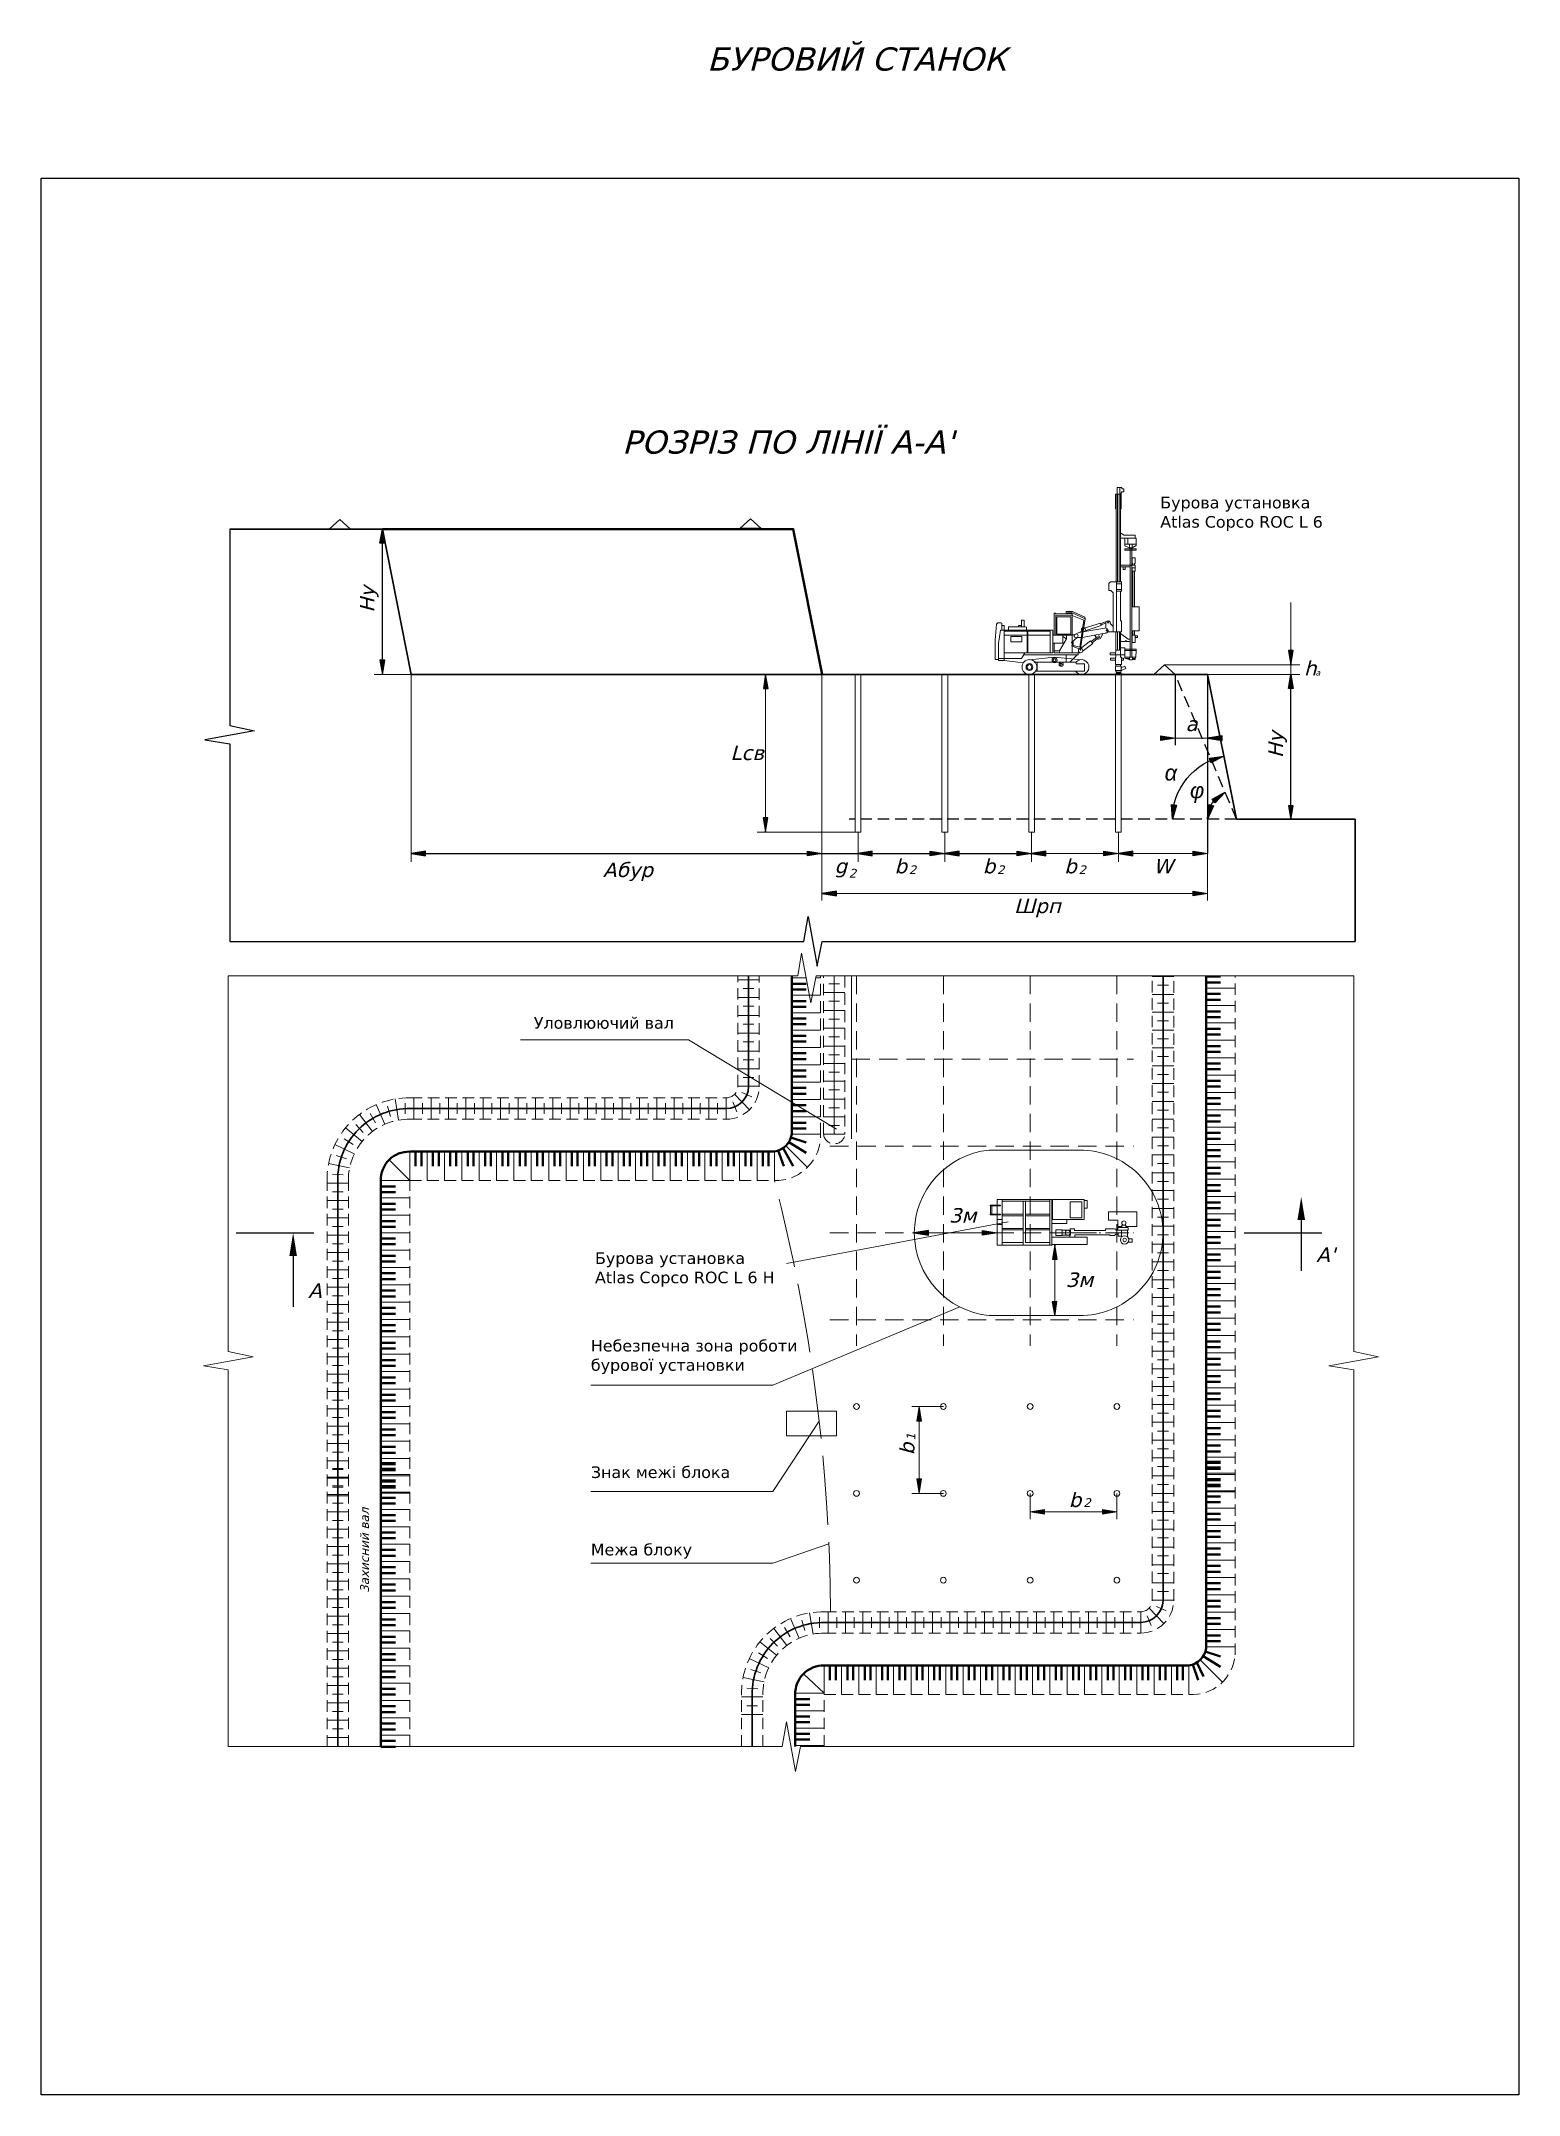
# Model space of a CAD drawing. Header units: millimetres. Extents: x -1138 to 1768, y 100 to 1081.
# Drawn here: x 355.2 to 610.5, y 427.8 to 782.5 of the extents above; entities that cross this region are included whole.
import ezdxf
from ezdxf import colors
from ezdxf.entities.mleader import LeaderData, LeaderLine
from ezdxf.math import Vec2, Vec3

# ---------------------------------------------------------------- set-up
doc = ezdxf.new("R2010")
doc.units = ezdxf.units.MM
for name, pattern in [('ACAD_ISO02W100', [15, 12, -3]), ('CENTER', [7.5, 5, -1.25, 0, -1.25]), ('HIDDEN2', [4.7625, 3.175, -1.5875]), ('JIS_02_2.0', [3, 2, -1])]:
    doc.linetypes.add(name, pattern=pattern)
for name, color, linetype in [('НАДЗЕМКА', 7, 'Continuous'), ('ТРАНСПОРТ', 7, 'Continuous'), ('Уступ', 7, 'Continuous')]:
    doc.layers.add(name, color=color, linetype=linetype)
doc.styles.add('Arial_204I', font='ariali.ttf')
doc.styles.get("Standard").update_dxf_attribs({"font": 'calibri.ttf'})
doc.styles.add('стиль1', font='verdanai.ttf', dxfattribs={"height": 2.5})

msp = doc.modelspace()

# ---------------------------------------------------------------- texts
at = {"layer": 'ТРАНСПОРТ', "attachment_point": 1, "style": 'стиль1'}
for s, width, heights, insert, char_height in [('БУРОВИЙ СТАНОК', 102.648, [7.444], (470.233, 781.44), 4), ("РОЗРІЗ ПО ЛІНІЇ А-А'", 65.14754, [0], (455.546, 715.274), 4), ("А'", 3.84048, [0], (575.516, 574.162), 2.5), ('А', 3.84048, [0], (401.304, 567.951), 2.5)]:
    msp.add_mtext_dynamic_manual_height_columns(s, width=width, gutter_width=12.5, heights=heights, dxfattribs=dict(at, insert=insert, char_height=char_height))
at = {"layer": 'ТРАНСПОРТ', "linetype": 'JIS_02_2.0', "char_height": 2.5, "attachment_point": 1, "style": 'Arial_204I'}
for s, insert in [('{\\H1.0833x;α}', (549.331, 657.51)), ('{\\H1.0833x;φ}', (553.698, 654.464))]:
    msp.add_mtext_dynamic_manual_height_columns(s, width=2.78971, gutter_width=12.5, heights=[0], dxfattribs=dict(at, insert=insert))
at = {"layer": 'ТРАНСПОРТ', "insert": (410.305, 514.504), "char_height": 1.5, "attachment_point": 1, "rotation": 90, "style": 'стиль1'}
msp.add_mtext_dynamic_manual_height_columns('3ахисний вал', width=26.68433, gutter_width=12.5, heights=[0], dxfattribs=at)
at = {"layer": 'Уступ', "attachment_point": 1, "style": 'стиль1'}
for s, width, insert, char_height in [('{\\fVerdana|b0|i0|c204|p34;Бурова установка\\PАtlas Copco ROC L 6}', 28.58772, (548.565, 703.823), 2), ('h', 3.90378, (573.401, 675.483), 2.5), ('а', 9.8282, (575.376, 673.951), 1), ('а', 3.90378, (552.931, 665.847), 2.5), ('Lсв', 3.90378, (474.268, 660.848), 2.5), ('Aбур', 3.90378, (452.242, 640.642), 2.5), ('Шрп', 3.90378, (523.289, 634.401), 2.5), ('{\\fVerdana|b0|i0|c204|p34;Уловлюючий вал}', 39.14031, (440.308, 613.946), 2), ('3м', 6.61427, (512.038, 580.959), 2.5), ('{\\fVerdana|b0|i0|c204|p34;Бурова установка\\PАtlas Copco ROC L 6 Н}', 42.91979, (450.882, 573.315), 2), ('3м', 6.61427, (532.218, 569.842), 2.5), ('{\\fVerdana|b0|i0|c204|p34;Небезпечна зона роботи бурової установки}', 39.14031, (450.166, 558.194), 2), ('{\\fVerdana|b0|i0|c204|p34;Знак межі блока}', 39.14031, (450.166, 536.341), 2), ('b', 6.61427, (532.739, 531.826), 2.5), ('{\\fVerdana|b0|i0|c204|p34;Межа блоку}', 39.14031, (450.166, 522.969), 2)]:
    msp.add_mtext_dynamic_manual_height_columns(s, width=width, gutter_width=12.5, heights=[0], dxfattribs=dict(at, insert=insert, char_height=char_height))
at = {"layer": 'Уступ', "char_height": 2.5, "attachment_point": 1, "rotation": 90, "style": 'стиль1'}
for s, width, insert in [('Hу', 3.90378, (410.262, 683.803)), ('Hу', 3.90378, (567.251, 658.691)), ('b', 6.61427, (503.586, 538.267))]:
    msp.add_mtext_dynamic_manual_height_columns(s, width=width, gutter_width=12.5, heights=[0], dxfattribs=dict(at, insert=insert))
at = {"layer": 'Уступ', "color": 3, "attachment_point": 1, "style": 'стиль1'}
for s, insert, char_height in [('{\\C256;g}', (492.268, 641.284), 2.5), ('{\\C256;2}', (494.735, 639.554), 1.5), ('{\\C256;b}', (502.635, 641.284), 2.5), ('{\\C256;2}', (505.102, 640.15), 1.5), ('{\\C256;b}', (517.879, 641.284), 2.5), ('{\\C256;2}', (520.346, 640.15), 1.5), ('{\\C256;b}', (531.963, 641.284), 2.5), ('{\\C256;2}', (534.43, 640.15), 1.5), ('{\\C256;W}', (547.373, 641.284), 2.5), ('{\\C256;2}', (535.262, 530.844), 1.5)]:
    msp.add_mtext_dynamic_manual_height_columns(s, width=2.46683, gutter_width=12.5, heights=[0], dxfattribs=dict(at, insert=insert, char_height=char_height))
at = {"layer": 'Уступ', "color": 3, "insert": (504.721, 540.758), "char_height": 1.5, "attachment_point": 1, "rotation": 90, "style": 'стиль1'}
msp.add_mtext_dynamic_manual_height_columns('{\\C256;1}', width=2.46683, gutter_width=12.5, heights=[0], dxfattribs=at)

# ---------------------------------------------------------------- blocks, each defined once
blk = doc.blocks.new('A$C5939356C')
at = {"layer": 'ТРАНСПОРТ', "color": 7, "lineweight": 20}
for points in [[(-21.93, 4.79), (-20.13, 4.79), (-20.13, 4.65), (-21.93, 4.65)], [(-21.64, 3.24), (-21.86, 3.24), (-21.86, 4.65), (-21.64, 4.65)], [(-21.64, 4.65), (-21.64, 4.65), (-21.64, 3.24), (-21.64, 3.24)], [(-20.72, 5.76), (-11.24, 5.76), (-11.24, -2.13), (-20.72, -2.13)], [(-11.16, 5.76), (-5.68, 5.76), (-5.68, 2.29), (-11.16, 2.29)], [(-8.07, 5.37), (-6.04, 5.37), (-6.04, 2.62), (-8.07, 2.62)], [(-1.48, 3.62), (3.46, 3.62), (3.46, 1.12), (1.52, 1.12), (1.52, 0.91), (1.52, 1.33), (0.87, 1.33), (0.87, 0.91), (0.87, 1.12), (0.18, 1.12), (0.18, 2.19), (-1.44, 2.19)], [(-21.93, 3.24), (-20.13, 3.24), (-20.13, 3.1), (-21.93, 3.1)], [(-19.83, 1.45), (-20.72, 1.45), (-20.72, 2.3), (-19.83, 2.3)], [(-8.63, 2.29), (-11.24, 2.29), (-11.24, 1.63), (-8.63, 1.63)], [(-10.55, 0.51), (-9.48, 0.51), (-9.48, -0.45), (-10.55, -0.45)], [(-9.48, 0.44), (-8.01, 0.44), (-8.01, -0.39), (-9.48, -0.39)], [(-11.24, -2), (-5.14, -2), (-5.14, -0.72), (-11.24, -0.72)]]:
    blk.add_lwpolyline(points, close=True, dxfattribs=at)
for points in [[(-19.83, -2.13), (-19.83, 5.76), (-19.83, 5.76), (-11.61, 5.76), (-11.61, 5.76), (-11.61, -2.13), (-11.61, -1.69), (-15.81, -1.69), (-15.81, -1.71), (-15.81, 5.5)], [(-15.81, 5.5), (-19.83, 5.5), (-11.61, 5.5)], [(-15.81, 5.5), (-16.21, 5.5), (-16.21, -2.13)], [(-11.16, 5.56), (-11.24, 5.56), (-11.24, 4.28), (-11.16, 4.28)], [(-5.68, 4.28), (-5.14, 4.28), (-5.14, 5.56), (-5.68, 5.56)], [(-16.21, 0.54), (-19.83, 0.54), (-19.83, 0.76), (-16.21, 0.76)], [(-16.21, 2.94), (-19.8, 2.94), (-19.8, 3.25), (-16.21, 3.25)], [(-15.81, 3.25), (-11.61, 3.25)], [(-15.81, 0.76), (-11.61, 0.76), (-11.61, 2.94), (-15.81, 2.94)], [(-15.81, -1.69), (-11.61, -1.69), (-11.61, 0.54), (-15.81, 0.54)], [(-8.1, 0.44), (-8.1, 0.71), (-7.34, 0.71), (-7.34, 0.43), (-1.99, 0.43), (-1.99, 0.7), (-0.44, 0.7), (-0.21, 0.62), (-0.21, 0.47), (0, 0.47), (0, 0.47), (1.94, 0.47), (1.94, 0.47), (0.81, 0.47), (0.81, -0.55), (0.2, -0.55), (0.2, 0), (0.2, -0.23), (-0.21, -0.23), (-0.44, -0.44), (-1.25, -0.44), (-1.25, -0.36), (-7.3, -0.36), (-7.3, -0.72), (-8.12, -0.72), (-8.12, -0.39)], [(0.13, 0.47), (0.13, 0.91), (1.93, 0.91), (1.93, 0.47), (1.93, 0.47)], [(1.8, 0.47), (1.8, -0.67)], [(-19.83, -2.13), (-19.83, -2.13), (-19.83, -2.13), (-19.83, -1.69), (-16.21, -1.69)], [(0.81, -0.55), (0.88, -0.65)], [(2.02, -1.02), (2.62, -1.03), (2.62, -1.62), (1.93, -1.62)]]:
    blk.add_lwpolyline(points, dxfattribs=at)
at = {"layer": 'ТРАНСПОРТ', "color": 7, "linetype": 'CENTER', "lineweight": 20}
for points in [[(-9.2, 0), (2.08, 0)], [(0, 1.19), (0, -0.66)]]:
    blk.add_lwpolyline(points, dxfattribs=at)
at = {"layer": 'ТРАНСПОРТ', "color": 7, "lineweight": 20}
for centre, radius in [((-8.51, 0), 0.438), ((1.2, 1.69), 0.364), ((1.33, -1.22), 0.725), ((1.33, -1.22), 0.311)]:
    blk.add_circle(centre, radius, dxfattribs=at)
blk = doc.blocks.new('A$C31D90C3D')
at = {"layer": 'ТРАНСПОРТ', "color": 7, "lineweight": 20}
for points in [[(23.34, 31.14), (23.34, 32.29), (24.16, 32.29), (24.16, 32.08), (24.53, 32.08), (24.53, 31.52), (24.18, 31.52), (24.11, 31.52), (24.11, 31.32), (23.82, 31.32), (23.82, 31.14), (23.82, 32.29)], [(23.56, 31.14), (23.05, 31.14), (23.05, 28.58), (23.21, 28.58)], [(23.92, 15.99), (23.92, 31.14), (23.21, 31.14), (23.21, 15.99)], [(23.43, 15.99), (23.43, 31.14)], [(23.56, 31.14), (24.07, 31.14), (24.07, 28.58), (23.92, 28.58)], [(23.71, 15.99), (23.71, 31.14)], [(23.92, 15.99), (23.92, 31.14)], [(23.92, 15.99), (23.92, 31.14)], [(24.69, 23.54), (23.92, 23.54), (26.45, 23.54), (26.45, 24.04), (24.52, 24.04), (23.92, 24.44)], [(25.96, 21.88), (26.63, 22.27), (26.63, 22.49), (24.69, 22.49), (24.69, 22.23), (25.49, 21.88)], [(23.86, 18.88), (26.36, 18.88), (26.36, 19.16), (26.47, 19.16), (26.47, 20.13), (25.96, 20.13), (25.96, 19.16), (26.09, 19.16), (26.09, 18.88), (26.49, 18.88), (26.49, 17.83), (25.96, 17.83), (25.96, 18.42), (26.49, 18.42)], [(23.86, 18.57), (24.73, 18.57), (24.73, 18.11), (24.4, 18.11), (24.4, 18.57), (24.73, 18.57), (25.58, 18.57)], [(22.67, 7.37), (24.12, 7.37), (24.12, 9.29), (23.91, 9.29), (23.91, 14.36), (24.12, 14.36), (24.12, 15.99), (23.92, 15.99), (22.19, 15.99), (21.89, 15.73), (21.89, 14.53), (22.29, 14.53), (22.67, 14.09)], [(23.26, 7.37), (23.26, 15.99)], [(23.26, 15.63), (24.17, 15.63)], [(24.12, 14.67), (23.26, 14.67)], [(23.91, 14.36), (23.26, 14.36)], [(14.56, 10.47), (14.56, 10.85), (15.61, 10.85), (17.79, 9.88), (17.81, 9.62)], [(17.03, 4.49), (17.81, 9.62), (15.59, 10.67), (14.75, 10.67), (14.75, 10.47)], [(22.67, 14.09), (22.67, 7.37)], [(3.83, 7.67), (3.83, 8.45), (3.4, 8.45), (3.4, 7.67), (3.4, 8.84), (3.27, 8.94), (2.73, 8.94), (2.52, 8.69), (2.26, 5.91), (2.26, 2.59), (2.84, 2.59)], [(3.83, 7.67), (12.25, 7.67), (12.25, 3.75), (3.83, 3.75)], [(4.55, 7.67), (4.55, 8.21), (7.48, 8.21), (7.67, 8.14), (7.67, 7.67), (7.67, 7.67)], [(7.31, 8.21), (7.31, 9.4), (6.81, 9.4), (6.81, 8.21), (6.29, 8.21), (6.29, 8.46), (6.81, 8.46)], [(7.19, 3.38), (16.64, 3.37), (16.64, 3.75), (16.97, 3.75), (12.45, 3.75), (12.45, 5.4), (12.25, 5.4), (13.99, 5.4), (13.99, 6.77), (12.25, 6.77), (12.45, 6.77), (12.45, 10.6), (12.72, 10.6), (12.72, 10.47), (15.57, 10.47), (15.57, 3.75)], [(14.15, 6.97), (14.15, 6.86), (15.85, 6.86), (17.29, 7.46)], [(15.57, 10.2), (17.59, 9.39), (16.9, 4.69), (15.75, 4.99), (15.75, 5.67)], [(17.68, 8.02), (20.46, 8.87), (20.59, 8.46), (17.81, 7.55)], [(20.5, 8.74), (21.47, 9.12)], [(20.56, 8.55), (21.39, 8.84)], [(22.67, 7.37), (21.54, 7.36)], [(23.93, 7.37), (23.93, 3.77), (23.93, 3.65), (23.93, 3.38), (23.05, 3.38), (23.05, 3.65), (23.15, 3.88), (23.15, 4.17), (23.15, 4.17)], [(25.58, 6.09), (25.23, 6.09), (23.93, 7.1)], [(6.83, 2.78), (7.41, 3.75)], [(13.4, 4.07), (14.58, 6.14), (13.99, 6.57)], [(14.58, 6.14), (14.58, 6.86)], [(15.43, 5.47), (16.43, 6.39)], [(16.79, 4.4), (15.46, 4.92)], [(17.03, 4.49), (18.77, 5.82), (19.15, 5.33), (17.28, 3.98)], [(17.03, 4.12), (17.03, 4.12), (17.03, 4.72)], [(18.88, 5.68), (19.8, 6.41), (19.97, 6.19), (19.05, 5.46)], [(19.8, 6.41), (19.46, 6.78)], [(23.05, 3.38), (22.17, 3.38), (22.17, 3.75), (23.1, 3.76)], [(23.93, 5.71), (24.73, 5.71), (24.88, 5.87), (24.99, 5.71), (25.58, 5.71)], [(23.93, 3.38), (24.69, 3.38), (24.69, 4.62), (23.93, 4.62)], [(26.62, 4.11), (26.61, 2.97), (25.98, 2.97), (25.98, 2.78), (26.47, 2.78), (26.47, 2.6), (25.98, 2.6)], [(6.83, 2.78), (2.84, 2.78)], [(3.83, 2.43), (7.14, 1.99)], [(4.61, 0), (26.38, 0)], [(8.2, 2.55), (12.51, 2.96), (17.2, 2.55)], [(9.14, 0.55), (17.74, 0.55), (17.74, 1.81), (16.27, 1.81), (16.27, 2.11), (9.51, 2.11), (9.51, 0.55), (9.51, 2.11), (9.03, 2.11)], [(14.57, 3.37), (14.57, 2.11)], [(16.64, 3.37), (16.47, 3.37), (15.16, 2.11)], [(23.05, 2.84), (22.21, 2.84), (22.21, 2.44), (23.05, 2.44)], [(23.97, 0.21), (24.31, 0), (22.83, 0), (23.23, 0.21)], [(23.15, 3.38), (23.15, 2.97), (23.05, 2.97), (23.05, 1.71), (24.13, 1.71), (24.13, 2.96), (23.93, 2.96), (23.93, 3.38)], [(23.23, 0.39), (23.05, 0.66)], [(23.97, 0.39), (24.03, 0.66)], [(24.03, 0.66), (24.86, 1.05), (24.67, 1.44), (24.03, 1.13)], [(24.13, 2.44), (24.44, 2.44), (24.44, 2.84), (24.13, 2.84)], [(25.47, 2.6), (25.47, 2.6), (24.77, 2.78), (25.47, 2.78), (24.68, 2.81), (24.69, 3.38), (24.68, 2.97), (25.47, 2.97)], [(26.47, 2.78), (26.61, 2.97)]]:
    blk.add_lwpolyline(points, dxfattribs=at)
for points in [[(25.19, 22.5), (24.69, 22.5), (24.69, 23.54), (25.19, 23.54)], [(24.71, 21.69), (26.66, 21.69), (26.66, 21.49), (24.71, 21.49)], [(25.19, 22.5), (26.63, 22.49), (26.63, 23.53), (25.19, 23.54)], [(25.96, 21.88), (25.49, 21.88), (25.49, 22.49), (25.96, 22.49)], [(25.87, 2.97), (25.58, 2.97), (25.58, 21.88), (25.87, 21.88)], [(26.07, 17.83), (26.37, 17.83), (26.37, 11.66), (26.07, 11.66)], [(25.87, 11.66), (27.14, 11.66), (27.14, 7.55), (25.87, 7.55)], [(2.84, 5.34), (2.84, 2.43), (3.83, 2.43), (3.83, 7.67), (3.22, 7.67)], [(3.83, 7.48), (7.78, 7.48), (7.78, 6.78), (3.83, 6.78)], [(7.94, 7.48), (11.78, 7.48), (11.78, 6.78), (7.94, 6.78)], [(15.57, 10.2), (12.76, 10.22), (12.76, 6.8), (15.57, 6.77)], [(15.36, 6.97), (12.95, 6.97), (12.95, 9.97), (15.34, 9.97), (15.36, 6.97)], [(23.43, 4.17), (23.15, 4.17), (23.15, 7.37), (23.43, 7.37)], [(23.43, 7.37), (23.74, 7.37), (23.74, 4.17), (23.43, 4.17)], [(26.07, 7.55), (26.36, 7.55), (26.36, 6.78), (26.07, 6.78)], [(7.78, 6.78), (3.83, 6.78), (3.83, 3.75), (7.78, 3.75)], [(4.96, 6.56), (6.88, 6.56), (6.88, 5.64), (4.96, 5.64)], [(7.94, 6.78), (11.78, 6.78), (11.78, 3.75), (7.94, 3.75)], [(12.45, 3.75), (13.4, 3.75), (13.4, 4.07), (12.45, 4.07)], [(24.69, 4.35), (26.62, 4.35), (26.62, 4.11), (24.69, 4.11)], [(25.96, 6.78), (26.46, 6.78), (26.46, 5.52), (25.96, 5.52)], [(26.46, 6.69), (26.86, 6.69), (26.86, 6.4), (26.46, 6.4)], [(23.05, 1.41), (24.03, 1.41), (24.03, 0.66), (23.05, 0.66)], [(23.1, 1.71), (23.93, 1.71), (23.93, 1.41), (23.1, 1.41)], [(23.23, 0.39), (23.97, 0.39), (23.97, 0.21), (23.23, 0.21)], [(25.47, 2.97), (25.98, 2.97), (25.98, 2.5), (25.47, 2.5)]]:
    blk.add_lwpolyline(points, close=True, dxfattribs=at)
for points in [[(16.76, 7.24), (21.2, 8, -1.250271), (21.3, 7.11), (17.3, 6.39), (16.43, 6.39)], [(21.4, 8.02), (21.4, 8.8, -1.255838), (22.17, 8.8), (22.67, 8.31), (22.67, 7.37)], [(19.46, 6.78), (19.97, 6.19, 0.484926), (20.55, 6.36), (20.86, 7.03)]]:
    blk.add_lwpolyline(points, format="xyb", dxfattribs=at)
for centre, radius in [((17.52, 7.72), 0.341), ((21.62, 7.67), 0.138), ((21.79, 9.04), 0.15), ((16.26, 6.67), 0.333), ((17.03, 4.12), 0.371), ((20.2, 6.49), 0.161), ((8.2, 1.28), 1.28), ((8.2, 1.28), 0.587), ((8.2, 1.28), 0.412), ((12.54, 2.46), 0.436), ((12.54, 2.46), 0.236), ((13.69, 1.75), 0.359), ((13.69, 1.75), 0.168)]:
    blk.add_circle(centre, radius, dxfattribs=at)
blk.add_arc((17.2, 1.28), 1.28, 214.5944, 139.0148, dxfattribs=at)

# ---------------------------------------------------------------- hatches: boundary and pattern name
at = {"lineweight": 20}
h = msp.add_hatch(color=256, dxfattribs=at)
h.dxf.hatch_style = 1
h.paths.add_polyline_path([(506.475, 544.184), (507.308, 544.184), (506.891, 546.684)])
h = msp.add_hatch(color=256, dxfattribs=at)
h.dxf.hatch_style = 1
h.paths.add_polyline_path([(506.891, 531.684), (507.308, 534.184), (506.475, 534.184)])
h = msp.add_hatch(color=256, dxfattribs=at)
h.dxf.hatch_style = 1
h.paths.add_polyline_path([(526.076, 528.506), (528.576, 528.089), (528.576, 528.922)])
h = msp.add_hatch(color=256, dxfattribs=at)
h.dxf.hatch_style = 1
h.paths.add_polyline_path([(538.576, 528.089), (538.576, 528.922), (541.076, 528.506)])
at = {"layer": 'Уступ'}
h = msp.add_hatch(color=256, dxfattribs=at)
h.dxf.hatch_style = 1
h.paths.add_polyline_path([(414.149, 698.243), (414.284, 697.095), (414.14, 697.333), (414.14, 695.819), (414.553, 695.819)])
h.paths.add_polyline_path([(414.135, 697.332), (413.993, 697.089), (414.087, 697.892), (413.72, 695.819), (414.136, 695.819)])
h.paths.add_polyline_path([(414.149, 698.243), (414.14, 698.193), (414.14, 697.333), (414.284, 697.095)])
h.paths.add_polyline_path([(414.134, 698.159), (414.087, 697.892), (413.993, 697.089), (414.135, 697.332)])
h = msp.add_hatch(color=256, dxfattribs=at)
h.dxf.hatch_style = 1
h.paths.add_polyline_path([(414.149, 673.151), (414.279, 674.301), (414.136, 674.062), (414.129, 675.575), (414.542, 675.577)])
h.paths.add_polyline_path([(414.131, 674.063), (413.987, 674.305), (414.085, 673.503), (413.709, 675.574), (414.125, 675.575)])
h.paths.add_polyline_path([(414.149, 673.151), (414.14, 673.202), (414.136, 674.062), (414.279, 674.301)])
h.paths.add_polyline_path([(414.134, 673.235), (414.085, 673.503), (413.987, 674.305), (414.131, 674.063)])
h = msp.add_hatch(color=256, dxfattribs=at)
h.dxf.hatch_style = 1
h.paths.add_polyline_path([(571.138, 674.838), (571.268, 675.987), (571.125, 675.748), (571.119, 677.262), (571.531, 677.264)])
h.paths.add_polyline_path([(571.12, 675.749), (570.977, 675.991), (571.074, 675.189), (570.698, 677.26), (571.114, 677.262)])
h.paths.add_polyline_path([(571.138, 674.838), (571.129, 674.888), (571.125, 675.748), (571.268, 675.987)])
h.paths.add_polyline_path([(571.123, 674.921), (571.074, 675.189), (570.977, 675.991), (571.12, 675.749)])
h = msp.add_hatch(color=256, dxfattribs=at)
h.dxf.hatch_style = 1
h.paths.add_polyline_path([(480.367, 673.149), (480.237, 672), (480.38, 672.239), (480.387, 670.725), (479.974, 670.723)])
h.paths.add_polyline_path([(480.386, 672.238), (480.529, 671.995), (480.431, 672.798), (480.807, 670.727), (480.391, 670.725)])
h.paths.add_polyline_path([(480.367, 673.149), (480.376, 673.099), (480.38, 672.239), (480.237, 672)])
h.paths.add_polyline_path([(480.383, 673.066), (480.431, 672.798), (480.529, 671.995), (480.386, 672.238)])
h = msp.add_hatch(color=256, dxfattribs=at)
h.dxf.hatch_style = 1
h.paths.add_polyline_path([(571.138, 673.132), (571.273, 671.983), (571.129, 672.221), (571.129, 670.708), (571.542, 670.708)])
h.paths.add_polyline_path([(571.124, 672.22), (570.982, 671.977), (571.076, 672.78), (570.709, 670.708), (571.125, 670.708)])
h.paths.add_polyline_path([(571.138, 673.132), (571.129, 673.081), (571.129, 672.221), (571.273, 671.983)])
h.paths.add_polyline_path([(571.123, 673.048), (571.076, 672.78), (570.982, 671.977), (571.124, 672.22)])
h = msp.add_hatch(color=256, dxfattribs=at)
h.dxf.hatch_style = 1
h.paths.add_polyline_path([(551.163, 662.128), (548.663, 662.128), (548.663, 661.712)])
h.paths.add_polyline_path([(548.663, 662.545), (548.663, 662.128), (551.163, 662.128)])
h = msp.add_hatch(color=256, dxfattribs=at)
h.dxf.hatch_style = 1
h.paths.add_polyline_path([(559.249, 662.132), (556.777, 662.132), (556.749, 662.127), (559.249, 661.71)])
h.paths.add_polyline_path([(559.249, 662.544), (556.777, 662.132), (559.249, 662.132)])
h = msp.add_hatch(color=256, dxfattribs=at)
h.dxf.hatch_style = 1
h.paths.add_polyline_path([(559.57, 659.016, 0.0509775), (557.416, 658.351), (557.571, 657.986)])
h.paths.add_polyline_path([(559.57, 659.016), (557.277, 658.68), (557.416, 658.351, -0.0509775)])
h.paths.add_polyline_path([(557.277, 658.68), (557.063, 658.648), (557.19, 658.252, -0.0055719), (557.416, 658.351)])
h.paths.add_polyline_path([(557.416, 658.351, 0.0055719), (557.19, 658.252), (557.317, 657.855), (557.571, 657.986)])
h = msp.add_hatch(color=256, dxfattribs=at)
h.dxf.hatch_style = 1
h.paths.add_polyline_path([(559.779, 652.779), (559.016, 652.374, 0.0827625), (557.792, 651.261), (558.045, 650.93)])
h.paths.add_polyline_path([(559.016, 652.374), (557.539, 651.593), (557.792, 651.261, -0.0827625)])
h = msp.add_hatch(color=256, dxfattribs=at)
h.dxf.hatch_style = 1
h.paths.add_polyline_path([(551.358, 650.583), (550.944, 650.63, 0.0565655), (550.662, 648.146)])
h.paths.add_polyline_path([(550.944, 650.63), (550.53, 650.677), (550.662, 648.146, -0.0565655)])
h = msp.add_hatch(color=256, dxfattribs=at)
h.dxf.hatch_style = 1
h.paths.add_polyline_path([(557.737, 650.465), (557.333, 650.568, 0.0827625), (556.786, 649.007), (556.712, 648.146)])
h.paths.add_polyline_path([(557.333, 650.568), (556.929, 650.672), (556.786, 649.007, -0.0827625)])
h = msp.add_hatch(color=256, dxfattribs=at)
h.dxf.hatch_style = 1
h.paths.add_polyline_path([(571.138, 648.04), (571.268, 649.189), (571.125, 648.95), (571.119, 650.464), (571.531, 650.466)])
h.paths.add_polyline_path([(571.12, 648.951), (570.977, 649.194), (571.074, 648.391), (570.698, 650.462), (571.114, 650.464)])
h.paths.add_polyline_path([(571.138, 648.04), (571.129, 648.09), (571.125, 648.95), (571.268, 649.189)])
h.paths.add_polyline_path([(571.123, 648.124), (571.074, 648.391), (570.977, 649.194), (571.12, 648.951)])
h = msp.add_hatch(color=256, dxfattribs=at)
h.dxf.hatch_style = 1
h.paths.add_polyline_path([(480.367, 645.929), (480.497, 647.079), (480.354, 646.84), (480.348, 648.353), (480.76, 648.355)])
h.paths.add_polyline_path([(480.349, 646.841), (480.206, 647.083), (480.303, 646.281), (479.927, 648.352), (480.343, 648.353)])
h.paths.add_polyline_path([(480.367, 645.929), (480.358, 645.98), (480.354, 646.84), (480.497, 647.079)])
h.paths.add_polyline_path([(480.352, 646.013), (480.303, 646.281), (480.206, 647.083), (480.349, 646.841)])
h = msp.add_hatch(color=256, dxfattribs=at)
h.dxf.hatch_style = 1
h.paths.add_polyline_path([(421.602, 642.215), (419.131, 642.215), (419.102, 642.211), (421.602, 641.794)])
h.paths.add_polyline_path([(421.602, 642.627), (419.131, 642.215), (421.602, 642.215)])
h = msp.add_hatch(color=256, dxfattribs=at)
h.dxf.hatch_style = 1
h.paths.add_polyline_path([(490.112, 642.217), (487.612, 642.217), (487.612, 641.8)])
h.paths.add_polyline_path([(487.612, 642.634), (487.612, 642.217), (490.112, 642.217)])
h = msp.add_hatch(color=256, dxfattribs=at)
h.dxf.hatch_style = 1
h.paths.add_polyline_path([(498.802, 642.215), (496.331, 642.215), (496.302, 642.211), (498.802, 641.794)])
h.paths.add_polyline_path([(498.802, 642.627), (496.331, 642.215), (498.802, 642.215)])
h = msp.add_hatch(color=256, dxfattribs=at)
h.dxf.hatch_style = 1
h.paths.add_polyline_path([(511.311, 642.212), (508.811, 642.212), (508.811, 641.796)])
h.paths.add_polyline_path([(508.811, 642.629), (508.811, 642.212), (511.311, 642.212)])
h = msp.add_hatch(color=256, dxfattribs=at)
h.dxf.hatch_style = 1
h.paths.add_polyline_path([(513.802, 642.215), (511.331, 642.215), (511.302, 642.211), (513.802, 641.794)])
h.paths.add_polyline_path([(513.802, 642.627), (511.331, 642.215), (513.802, 642.215)])
h = msp.add_hatch(color=256, dxfattribs=at)
h.dxf.hatch_style = 1
h.paths.add_polyline_path([(526.34, 642.207), (523.84, 642.207), (523.84, 641.791)])
h.paths.add_polyline_path([(523.84, 642.624), (523.84, 642.207), (526.34, 642.207)])
h = msp.add_hatch(color=256, dxfattribs=at)
h.dxf.hatch_style = 1
h.paths.add_polyline_path([(528.802, 642.215), (526.331, 642.215), (526.302, 642.211), (528.802, 641.794)])
h.paths.add_polyline_path([(528.802, 642.627), (526.331, 642.215), (528.802, 642.215)])
h = msp.add_hatch(color=256, dxfattribs=at)
h.dxf.hatch_style = 1
h.paths.add_polyline_path([(541.34, 642.207), (538.84, 642.207), (538.84, 641.791)])
h.paths.add_polyline_path([(538.84, 642.624), (538.84, 642.207), (541.34, 642.207)])
h = msp.add_hatch(color=256, dxfattribs=at)
h.dxf.hatch_style = 1
h.paths.add_polyline_path([(543.831, 642.211), (541.359, 642.211), (541.331, 642.206), (543.831, 641.789)])
h.paths.add_polyline_path([(543.831, 642.623), (541.359, 642.211), (543.831, 642.211)])
h = msp.add_hatch(color=256, dxfattribs=at)
h.dxf.hatch_style = 1
h.paths.add_polyline_path([(556.753, 642.217), (554.253, 642.217), (554.253, 641.8)])
h.paths.add_polyline_path([(554.253, 642.634), (554.253, 642.217), (556.753, 642.217)])
h = msp.add_hatch(color=256, dxfattribs=at)
h.dxf.hatch_style = 1
h.paths.add_polyline_path([(492.603, 635.293), (490.131, 635.293), (490.103, 635.288), (492.603, 634.871)])
h.paths.add_polyline_path([(492.603, 635.705), (490.131, 635.293), (492.603, 635.293)])
h = msp.add_hatch(color=256, dxfattribs=at)
h.dxf.hatch_style = 1
h.paths.add_polyline_path([(556.744, 635.288), (554.244, 635.288), (554.244, 634.871)])
h.paths.add_polyline_path([(554.244, 635.705), (554.244, 635.288), (556.744, 635.288)])
h = msp.add_hatch(color=256, dxfattribs=at)
h.dxf.hatch_style = 1
h.paths.add_polyline_path([(508.526, 576.682), (506.055, 576.682), (506.026, 576.677), (508.526, 576.261)])
h.paths.add_polyline_path([(508.526, 577.094), (506.055, 576.682), (508.526, 576.682)])
h = msp.add_hatch(color=256, dxfattribs=at)
h.dxf.hatch_style = 1
h.paths.add_polyline_path([(520.368, 576.682), (517.868, 576.682), (517.868, 576.265)])
h.paths.add_polyline_path([(517.868, 577.099), (517.868, 576.682), (520.368, 576.682)])
h = msp.add_hatch(color=256, dxfattribs=at)
h.dxf.hatch_style = 1
h.paths.add_polyline_path([(530.327, 574.571), (530.197, 573.422), (530.34, 573.661), (530.347, 572.147), (529.934, 572.145)])
h.paths.add_polyline_path([(530.345, 573.659), (530.489, 573.417), (530.391, 574.219), (530.767, 572.149), (530.351, 572.147)])
h.paths.add_polyline_path([(530.327, 574.571), (530.336, 574.521), (530.34, 573.661), (530.197, 573.422)])
h.paths.add_polyline_path([(530.342, 574.487), (530.391, 574.219), (530.489, 573.417), (530.345, 573.659)])
h = msp.add_hatch(color=256, dxfattribs=at)
h.dxf.hatch_style = 1
h.paths.add_polyline_path([(530.321, 562.372), (530.451, 563.521), (530.308, 563.282), (530.301, 564.796), (530.714, 564.798)])
h.paths.add_polyline_path([(530.303, 563.283), (530.159, 563.525), (530.257, 562.723), (529.881, 564.794), (530.297, 564.796)])
h.paths.add_polyline_path([(530.321, 562.372), (530.312, 562.422), (530.308, 563.282), (530.451, 563.521)])
h.paths.add_polyline_path([(530.306, 562.455), (530.257, 562.723), (530.159, 563.525), (530.303, 563.283)])

# ---------------------------------------------------------------- linework, layer by layer
at = {"color": 6}
msp.add_lwpolyline([(355.152, 758.875), (610.548, 758.875), (610.548, 427.781), (355.152, 427.781)], close=True, dxfattribs=at)
at = {"lineweight": 20}
for points in [[(414.144, 698.13), (414.003, 696.924), (414.151, 697.176)], [(414.153, 698.134), (414.294, 696.93), (414.147, 697.174)], [(414.149, 673.134), (414.149, 698.131)], [(549.301, 674.802), (572.703, 674.802)], [(571.138, 648.022), (571.138, 673.019)], [(550.34, 662.128), (557.649, 662.128)], [(490.103, 642.215), (490.103, 634.067)], [(556.753, 642.217), (526.331, 642.217)], [(556.744, 642.217), (556.744, 634.069)], [(490.103, 635.288), (556.744, 635.288)], [(505.641, 546.684), (511.076, 546.684)], [(506.891, 531.684), (506.891, 546.684)], [(505.641, 531.684), (511.076, 531.684)], [(526.076, 527.256), (526.076, 531.684)], [(541.076, 527.256), (541.076, 531.684)], [(526.076, 528.506), (541.076, 528.506)], [(490.489, 497.15), (486.906, 500.522)]]:
    msp.add_lwpolyline(points, dxfattribs=at)
at = {"lineweight": 30}
for points in [[(481.839, 673.136), (481.839, 673.136)], [(561.746, 648.132), (561.746, 648.132)]]:
    msp.add_lwpolyline(points, dxfattribs=at)
at = {"linetype": 'ACAD_ISO02W100', "lineweight": 20}
msp.add_lwpolyline([(491.586, 511.239, 0.0624285), (481.876, 585.709)], format="xyb", dxfattribs=at)
at = {"lineweight": 20}
for points in [[(506.475, 544.184), (507.308, 544.184), (506.891, 546.684)], [(483.958, 545.902), (492.611, 545.902), (492.611, 541.63), (483.958, 541.63)], [(506.891, 531.684), (507.308, 534.184), (506.475, 534.184)], [(526.076, 528.506), (528.576, 528.089), (528.576, 528.922)], [(538.576, 528.089), (538.576, 528.922), (541.076, 528.506)]]:
    msp.add_lwpolyline(points, close=True, dxfattribs=at)
at = {"layer": 'НАДЗЕМКА', "lineweight": 40}
for points in [[(414.149, 698.243), (485.131, 698.243), (490.124, 673.136)], [(484.876, 621.063), (484.876, 593.709)], [(558.989, 620.939), (556.489, 620.939)], [(487.376, 619.709), (484.876, 619.709)], [(487.376, 618.709), (484.876, 618.709)], [(558.989, 619.939), (556.489, 619.939)], [(558.989, 617.939), (556.489, 617.939)], [(487.376, 616.709), (484.876, 616.709)], [(487.376, 615.709), (484.876, 615.709)], [(558.989, 616.939), (556.489, 616.939)], [(558.989, 614.939), (556.489, 614.939)], [(558.989, 613.939), (556.489, 613.939)], [(487.376, 613.709), (484.876, 613.709)], [(487.376, 612.709), (484.876, 612.709)], [(487.376, 610.709), (484.876, 610.709)], [(558.989, 611.939), (556.489, 611.939)], [(558.989, 610.939), (556.489, 610.939)], [(487.376, 609.709), (484.876, 609.709)], [(487.376, 607.709), (484.876, 607.709)], [(487.376, 606.709), (484.876, 606.709)], [(558.989, 608.939), (556.489, 608.939)], [(558.989, 607.939), (556.489, 607.939)], [(487.376, 604.709), (484.876, 604.709)], [(487.376, 603.709), (484.876, 603.709)], [(558.989, 605.939), (556.489, 605.939)], [(558.989, 604.939), (556.489, 604.939)], [(487.376, 601.709), (484.876, 601.709)], [(487.376, 600.709), (484.876, 600.709)], [(558.989, 602.939), (556.489, 602.939)], [(558.989, 601.939), (556.489, 601.939)], [(558.989, 599.939), (556.489, 599.939)], [(487.376, 598.709), (484.876, 598.709)], [(487.376, 597.709), (484.876, 597.709)], [(558.989, 598.939), (556.489, 598.939)], [(558.989, 596.939), (556.489, 596.939)], [(487.376, 592.263), (484.737, 593.13)], [(487.376, 595.709), (484.876, 595.709)], [(487.376, 594.709), (484.876, 594.709)], [(558.989, 595.939), (556.489, 595.939)], [(558.989, 593.939), (556.489, 593.939)], [(558.989, 592.939), (556.489, 592.939)], [(419.876, 590.709), (419.876, 588.209)], [(420.876, 590.709), (420.876, 588.209)], [(422.876, 590.709), (422.876, 588.209)], [(423.876, 590.709), (423.876, 588.209)], [(425.876, 590.709), (425.876, 588.209)], [(426.876, 590.709), (426.876, 588.209)], [(428.876, 590.709), (428.876, 588.209)], [(429.876, 590.709), (429.876, 588.209)], [(431.876, 590.709), (431.876, 588.209)], [(432.876, 590.709), (432.876, 588.209)], [(434.876, 590.709), (434.876, 588.209)], [(435.876, 590.709), (435.876, 588.209)], [(437.876, 590.709), (437.876, 588.209)], [(438.876, 590.709), (438.876, 588.209)], [(440.876, 590.709), (440.876, 588.209)], [(441.876, 590.709), (441.876, 588.209)], [(443.876, 590.709), (443.876, 588.209)], [(444.876, 590.709), (444.876, 588.209)], [(446.876, 590.709), (446.876, 588.209)], [(447.876, 590.709), (447.876, 588.209)], [(449.876, 590.709), (449.876, 588.209)], [(450.876, 590.709), (450.876, 588.209)], [(452.876, 590.709), (452.876, 588.209)], [(453.876, 590.709), (453.876, 588.209)], [(455.876, 590.709), (455.876, 588.209)], [(456.876, 590.709), (456.876, 588.209)], [(458.876, 590.709), (458.876, 588.209)], [(459.876, 590.709), (459.876, 588.209)], [(461.876, 590.709), (461.876, 588.209)], [(462.876, 590.709), (462.876, 588.209)], [(464.876, 590.709), (464.876, 588.209)], [(465.876, 590.709), (465.876, 588.209)], [(467.876, 590.709), (467.876, 588.209)], [(468.876, 590.709), (468.876, 588.209)], [(470.876, 590.709), (470.876, 588.209)], [(471.876, 590.709), (471.876, 588.209)], [(473.876, 590.709), (473.876, 588.209)], [(474.876, 590.709), (474.876, 588.209)], [(476.876, 590.709), (476.876, 588.209)], [(477.876, 590.709), (477.876, 588.209)], [(479.876, 590.709), (479.876, 588.209)], [(480.876, 590.709), (480.876, 588.209)], [(482.552, 590.881), (483.505, 588.209)], [(483.407, 591.327), (485.148, 588.209)], [(487.376, 590.49), (484.376, 592.357)], [(558.989, 590.939), (556.489, 590.939)], [(558.989, 589.939), (556.489, 589.939)], [(558.989, 587.939), (556.489, 587.939)], [(558.989, 586.939), (556.489, 586.939)], [(416.376, 584.709), (413.876, 584.709)], [(416.376, 583.709), (413.876, 583.709)], [(558.989, 584.939), (556.489, 584.939)], [(558.989, 583.939), (556.489, 583.939)], [(558.989, 581.939), (556.489, 581.939)], [(416.376, 581.709), (413.876, 581.709)], [(416.376, 580.709), (413.876, 580.709)], [(416.376, 578.709), (413.876, 578.709)], [(558.989, 580.939), (556.489, 580.939)], [(558.989, 578.939), (556.489, 578.939)], [(416.376, 577.709), (413.876, 577.709)], [(416.376, 575.709), (413.876, 575.709)], [(416.376, 574.709), (413.876, 574.709)], [(558.989, 577.939), (556.489, 577.939)], [(558.989, 575.939), (556.489, 575.939)], [(558.989, 574.939), (556.489, 574.939)], [(416.376, 572.709), (413.876, 572.709)], [(416.376, 571.709), (413.876, 571.709)], [(558.989, 572.939), (556.489, 572.939)], [(558.989, 571.939), (556.489, 571.939)], [(416.376, 569.709), (413.876, 569.709)], [(416.376, 568.709), (413.876, 568.709)], [(558.989, 569.939), (556.489, 569.939)], [(558.989, 568.939), (556.489, 568.939)], [(416.376, 566.709), (413.876, 566.709)], [(416.376, 565.709), (413.876, 565.709)], [(558.989, 566.939), (556.489, 566.939)], [(558.989, 565.939), (556.489, 565.939)], [(416.376, 563.709), (413.876, 563.709)], [(416.376, 562.709), (413.876, 562.709)], [(416.376, 560.709), (413.876, 560.709)], [(558.989, 563.939), (556.489, 563.939)], [(558.989, 562.939), (556.489, 562.939)], [(558.989, 560.939), (556.489, 560.939)], [(416.376, 559.709), (413.876, 559.709)], [(416.376, 557.709), (413.876, 557.709)], [(558.989, 559.939), (556.489, 559.939)], [(558.989, 557.939), (556.489, 557.939)], [(416.376, 556.709), (413.876, 556.709)], [(416.376, 554.709), (413.876, 554.709)], [(416.376, 553.709), (413.876, 553.709)], [(558.989, 556.939), (556.489, 556.939)], [(558.989, 554.939), (556.489, 554.939)], [(558.989, 553.939), (556.489, 553.939)], [(416.376, 551.709), (413.876, 551.709)], [(416.376, 550.709), (413.876, 550.709)], [(558.989, 551.939), (556.489, 551.939)], [(558.989, 550.939), (556.489, 550.939)], [(416.376, 548.709), (413.876, 548.709)], [(416.376, 547.709), (413.876, 547.709)], [(558.989, 548.939), (556.489, 548.939)], [(558.989, 547.939), (556.489, 547.939)], [(416.376, 545.709), (413.876, 545.709)], [(416.376, 544.709), (413.876, 544.709)], [(558.989, 545.939), (556.489, 545.939)], [(558.989, 544.939), (556.489, 544.939)], [(558.989, 542.939), (556.489, 542.939)], [(416.376, 542.709), (413.876, 542.709)], [(416.376, 541.709), (413.876, 541.709)], [(416.376, 539.709), (413.876, 539.709)], [(558.989, 541.939), (556.489, 541.939)], [(558.989, 539.939), (556.489, 539.939)], [(416.376, 538.709), (413.876, 538.709)], [(416.376, 536.92), (413.876, 536.92)], [(416.376, 536.709), (413.876, 536.709)], [(416.376, 535.92), (413.876, 535.92)], [(416.376, 535.709), (413.876, 535.709)], [(558.989, 538.939), (556.489, 538.939)], [(558.989, 537.15), (556.489, 537.15)], [(558.989, 536.939), (556.489, 536.939)], [(558.989, 536.15), (556.489, 536.15)], [(558.989, 535.939), (556.489, 535.939)], [(416.376, 533.92), (413.876, 533.92)], [(416.376, 533.709), (413.876, 533.709)], [(416.376, 532.92), (413.876, 532.92)], [(416.376, 532.709), (413.876, 532.709)], [(558.989, 534.15), (556.489, 534.15)], [(558.989, 533.939), (556.489, 533.939)], [(558.989, 533.15), (556.489, 533.15)], [(558.989, 532.939), (556.489, 532.939)], [(416.376, 530.92), (413.876, 530.92)], [(416.376, 529.92), (413.876, 529.92)], [(558.989, 531.15), (556.489, 531.15)], [(558.989, 530.15), (556.489, 530.15)], [(416.376, 527.92), (413.876, 527.92)], [(416.376, 526.92), (413.876, 526.92)], [(558.989, 528.15), (556.489, 528.15)], [(558.989, 527.15), (556.489, 527.15)], [(558.989, 525.15), (556.489, 525.15)], [(416.376, 524.92), (413.876, 524.92)], [(416.376, 523.92), (413.876, 523.92)], [(416.376, 521.92), (413.876, 521.92)], [(558.989, 524.15), (556.489, 524.15)], [(558.989, 522.15), (556.489, 522.15)], [(416.376, 520.92), (413.876, 520.92)], [(416.376, 518.92), (413.876, 518.92)], [(558.989, 521.15), (556.489, 521.15)], [(558.989, 519.15), (556.489, 519.15)], [(558.989, 518.15), (556.489, 518.15)], [(416.376, 517.92), (413.876, 517.92)], [(416.376, 515.92), (413.876, 515.92)], [(416.376, 514.92), (413.876, 514.92)], [(558.989, 516.15), (556.489, 516.15)], [(558.989, 515.15), (556.489, 515.15)], [(416.376, 512.92), (413.876, 512.92)], [(416.376, 511.92), (413.876, 511.92)], [(558.989, 513.15), (556.489, 513.15)], [(558.989, 512.15), (556.489, 512.15)], [(416.376, 509.92), (413.876, 509.92)], [(416.376, 508.92), (413.876, 508.92)], [(558.989, 510.15), (556.489, 510.15)], [(558.989, 509.15), (556.489, 509.15)], [(416.376, 506.92), (413.876, 506.92)], [(416.376, 505.92), (413.876, 505.92)], [(416.376, 503.92), (413.876, 503.92)], [(558.989, 503.494), (556.351, 504.361)], [(558.989, 507.15), (556.489, 507.15)], [(558.989, 506.15), (556.489, 506.15)], [(416.376, 502.92), (413.876, 502.92)], [(416.376, 500.92), (413.876, 500.92)], [(491.489, 501.939), (491.489, 499.439)], [(492.489, 501.939), (492.489, 499.439)], [(494.489, 501.939), (494.489, 499.439)], [(495.489, 501.939), (495.489, 499.439)], [(497.489, 501.939), (497.489, 499.439)], [(498.489, 501.939), (498.489, 499.439)], [(500.489, 501.939), (500.489, 499.439)], [(501.489, 501.939), (501.489, 499.439)], [(503.489, 501.939), (503.489, 499.439)], [(504.489, 501.939), (504.489, 499.439)], [(506.489, 501.939), (506.489, 499.439)], [(507.489, 501.939), (507.489, 499.439)], [(509.489, 501.939), (509.489, 499.439)], [(510.489, 501.939), (510.489, 499.439)], [(512.489, 501.939), (512.489, 499.439)], [(513.489, 501.939), (513.489, 499.439)], [(515.489, 501.939), (515.489, 499.439)], [(516.489, 501.939), (516.489, 499.439)], [(518.489, 501.939), (518.489, 499.439)], [(519.489, 501.939), (519.489, 499.439)], [(521.489, 501.939), (521.489, 499.439)], [(522.489, 501.939), (522.489, 499.439)], [(524.489, 501.939), (524.489, 499.439)], [(525.489, 501.939), (525.489, 499.439)], [(527.489, 501.939), (527.489, 499.439)], [(528.489, 501.939), (528.489, 499.439)], [(530.489, 501.939), (530.489, 499.439)], [(531.489, 501.939), (531.489, 499.439)], [(533.489, 501.939), (533.489, 499.439)], [(534.489, 501.939), (534.489, 499.439)], [(536.489, 501.939), (536.489, 499.439)], [(537.489, 501.939), (537.489, 499.439)], [(539.489, 501.939), (539.489, 499.439)], [(540.489, 501.939), (540.489, 499.439)], [(542.489, 501.939), (542.489, 499.439)], [(543.489, 501.939), (543.489, 499.439)], [(545.489, 501.939), (545.489, 499.439)], [(546.489, 501.939), (546.489, 499.439)], [(548.489, 501.939), (548.489, 499.439)], [(549.489, 501.939), (549.489, 499.439)], [(551.489, 501.939), (551.489, 499.439)], [(552.489, 501.939), (552.489, 499.439)], [(554.165, 502.111), (555.118, 499.439)], [(554.911, 502.483), (556.015, 500.027)], [(558.989, 501.72), (555.989, 503.587)], [(416.376, 499.92), (413.876, 499.92)], [(416.376, 497.92), (413.876, 497.92)], [(416.376, 496.92), (413.876, 496.92)], [(416.376, 494.92), (413.876, 494.92)], [(416.376, 493.92), (413.876, 493.92)], [(487.989, 496.15), (485.489, 496.15)], [(487.989, 495.15), (485.489, 495.15)], [(487.989, 493.15), (485.489, 493.15)], [(416.376, 491.92), (413.876, 491.92)], [(416.376, 490.92), (413.876, 490.92)], [(487.989, 492.15), (485.489, 492.15)], [(487.989, 490.15), (485.489, 490.15)], [(416.376, 488.92), (413.876, 488.92)], [(416.376, 487.92), (413.876, 487.92)], [(487.989, 489.15), (485.489, 489.15)]]:
    msp.add_lwpolyline(points, dxfattribs=at)
at = {"layer": 'НАДЗЕМКА', "lineweight": 20}
for points in [[(419.131, 673.132), (419.131, 640.774)], [(490.103, 673.132), (490.103, 640.774)], [(496.831, 673.132), (496.831, 645.912), (495.831, 645.912), (495.831, 673.132)], [(511.831, 673.132), (511.831, 645.912), (510.831, 645.912), (510.831, 673.132)], [(526.831, 673.132), (526.831, 645.912), (525.831, 645.912), (525.831, 673.132)], [(541.831, 673.132), (541.831, 645.912), (540.831, 645.912), (540.831, 673.132)], [(556.752, 673.132), (572.685, 673.132)], [(496.331, 645.912), (496.331, 640.774)], [(511.331, 645.912), (511.331, 640.774)], [(526.331, 645.912), (526.331, 640.774)], [(541.331, 645.912), (541.331, 640.774)], [(492.226, 593.709), (492.226, 621.063)], [(495.207, 592.909), (495.207, 621.063)], [(547.189, 620.942), (550.889, 620.942)], [(475.576, 620.409), (479.276, 620.409)], [(475.576, 617.33), (479.276, 617.33)], [(476.501, 618.909), (478.351, 618.909)], [(487.376, 620.709), (484.876, 620.709)], [(489.876, 617.709), (484.876, 617.709)], [(489.876, 620.709), (489.04, 620.709)], [(490.376, 618.186), (494.076, 618.186)], [(491.301, 619.686), (493.151, 619.686)], [(547.189, 617.863), (550.889, 617.863)], [(548.114, 619.442), (549.964, 619.442)], [(561.489, 618.939), (556.489, 618.939)], [(475.576, 614.25), (479.276, 614.25)], [(476.501, 615.83), (478.351, 615.83)], [(489.876, 614.709), (484.876, 614.709)], [(490.376, 615.106), (494.076, 615.106)], [(491.301, 616.685), (493.151, 616.685)], [(547.189, 614.784), (550.889, 614.784)], [(548.114, 616.363), (549.964, 616.363)], [(561.489, 615.939), (556.489, 615.939)], [(475.576, 611.171), (479.276, 611.171)], [(476.501, 612.75), (478.351, 612.75)], [(489.876, 611.709), (484.876, 611.709)], [(490.376, 612.027), (494.076, 612.027)], [(491.301, 613.606), (493.151, 613.606)], [(491.301, 610.527), (493.151, 610.527)], [(547.189, 611.704), (550.889, 611.704)], [(548.114, 613.284), (549.964, 613.284)], [(548.114, 610.204), (549.964, 610.204)], [(561.489, 612.939), (556.489, 612.939)], [(475.576, 608.092), (479.276, 608.092)], [(476.501, 609.671), (478.351, 609.671)], [(489.876, 608.709), (484.876, 608.709)], [(490.376, 608.947), (494.076, 608.947)], [(491.301, 607.447), (493.151, 607.447)], [(547.189, 608.625), (550.889, 608.625)], [(548.114, 607.125), (549.964, 607.125)], [(561.489, 609.939), (556.489, 609.939)], [(561.489, 606.939), (556.489, 606.939)], [(475.576, 605.012), (479.276, 605.012)], [(476.501, 606.592), (478.351, 606.592)], [(476.501, 603.512), (478.351, 603.512)], [(489.876, 605.709), (484.876, 605.709)], [(490.376, 605.947), (494.076, 605.947)], [(491.301, 604.447), (493.151, 604.447)], [(547.189, 605.545), (550.889, 605.545)], [(548.114, 604.045), (549.964, 604.045)], [(561.489, 603.939), (556.489, 603.939)], [(416.948, 596.16), (416.32, 599.806)], [(419.574, 596.309), (419.574, 600.009)], [(422.574, 596.309), (422.574, 600.009)], [(425.574, 596.309), (425.574, 600.009)], [(428.574, 596.309), (428.574, 600.009)], [(431.574, 596.309), (431.574, 600.009)], [(434.574, 596.309), (434.574, 600.009)], [(437.574, 596.309), (437.574, 600.009)], [(440.574, 596.309), (440.574, 600.009)], [(443.574, 596.309), (443.574, 600.009)], [(446.574, 596.309), (446.574, 600.009)], [(449.574, 596.309), (449.574, 600.009)], [(452.574, 596.309), (452.574, 600.009)], [(455.574, 596.309), (455.574, 600.009)], [(458.574, 596.309), (458.574, 600.009)], [(461.574, 596.309), (461.574, 600.009)], [(464.574, 596.309), (464.574, 600.009)], [(467.574, 596.309), (467.574, 600.009)], [(470.574, 596.309), (470.574, 600.009)], [(473.574, 596.309), (473.574, 600.009)], [(475.015, 600.639), (477.563, 597.955)], [(475.576, 602.012), (479.276, 602.012)], [(476.272, 600.9), (477.978, 600.185)], [(489.876, 602.709), (484.876, 602.709)], [(489.876, 599.709), (484.876, 599.709)], [(490.376, 602.868), (494.076, 602.868)], [(490.376, 599.788), (494.076, 599.788)], [(491.301, 601.368), (493.151, 601.368)], [(547.189, 602.466), (550.889, 602.466)], [(548.114, 600.966), (549.964, 600.966)], [(561.489, 600.939), (556.489, 600.939)], [(412.41, 594.19), (410.175, 597.139)], [(412.976, 595.679), (412.041, 597.275)], [(414.547, 595.441), (413.069, 598.833)], [(415.522, 596.777), (415.001, 598.552)], [(418.074, 597.234), (418.074, 599.084)], [(421.074, 597.234), (421.074, 599.084)], [(424.074, 597.234), (424.074, 599.084)], [(427.074, 597.234), (427.074, 599.084)], [(430.074, 597.234), (430.074, 599.084)], [(433.074, 597.234), (433.074, 599.084)], [(436.074, 597.234), (436.074, 599.084)], [(439.074, 597.234), (439.074, 599.084)], [(442.074, 597.234), (442.074, 599.084)], [(445.074, 597.234), (445.074, 599.084)], [(448.074, 597.234), (448.074, 599.084)], [(451.074, 597.234), (451.074, 599.084)], [(454.074, 597.234), (454.074, 599.084)], [(457.074, 597.234), (457.074, 599.084)], [(460.074, 597.234), (460.074, 599.084)], [(463.074, 597.234), (463.074, 599.084)], [(466.074, 597.234), (466.074, 599.084)], [(469.074, 597.234), (469.074, 599.084)], [(472.074, 597.234), (472.074, 599.084)], [(475.401, 597.608), (474.686, 599.314)], [(489.876, 596.709), (484.876, 596.709)], [(490.376, 596.709), (494.076, 596.709)], [(491.301, 598.288), (493.151, 598.288)], [(547.189, 599.387), (550.889, 599.387)], [(547.189, 596.307), (550.889, 596.307)], [(548.114, 597.886), (549.964, 597.886)], [(561.489, 597.939), (556.489, 597.939)], [(409.101, 591.93), (407.536, 592.917)], [(410.638, 592.484), (407.776, 594.828)], [(410.821, 594.044), (409.536, 595.375)], [(489.876, 593.709), (484.876, 593.709)], [(490.376, 593.709), (494.076, 593.709)], [(491.301, 595.209), (493.151, 595.209)], [(547.189, 593.228), (550.889, 593.228)], [(548.114, 594.807), (549.964, 594.807)], [(561.489, 594.939), (556.489, 594.939)], [(409.278, 590.335), (405.935, 591.919)], [(407.927, 589.444), (406.171, 590.027)], [(418.876, 590.709), (418.876, 585.709)], [(421.876, 590.709), (421.876, 585.709)], [(424.876, 590.709), (424.876, 585.709)], [(427.876, 590.709), (427.876, 585.709)], [(430.876, 590.709), (430.876, 585.709)], [(433.876, 590.709), (433.876, 585.709)], [(436.876, 590.709), (436.876, 585.709)], [(439.876, 590.709), (439.876, 585.709)], [(442.876, 590.709), (442.876, 585.709)], [(445.876, 590.709), (445.876, 585.709)], [(448.876, 590.709), (448.876, 585.709)], [(451.876, 590.709), (451.876, 585.709)], [(454.876, 590.709), (454.876, 585.709)], [(457.876, 590.709), (457.876, 585.709)], [(460.876, 590.709), (460.876, 585.709)], [(463.876, 590.709), (463.876, 585.709)], [(466.876, 590.709), (466.876, 585.709)], [(469.876, 590.709), (469.876, 585.709)], [(472.876, 590.709), (472.876, 585.709)], [(475.876, 590.709), (475.876, 585.709)], [(478.876, 590.709), (478.876, 585.709)], [(481.876, 590.709), (481.876, 585.709)], [(487.585, 587.999), (483.868, 591.716)], [(547.189, 590.148), (550.889, 590.148)], [(548.114, 591.728), (549.964, 591.728)], [(561.489, 591.939), (556.489, 591.939)], [(561.489, 588.939), (556.489, 588.939)], [(408.476, 587.911), (404.847, 588.635)], [(407.379, 586.7), (405.534, 586.836)], [(418.876, 585.709), (413.876, 585.709)], [(547.189, 587.069), (550.889, 587.069)], [(548.114, 588.648), (549.964, 588.648)], [(548.114, 585.569), (549.964, 585.569)], [(561.489, 585.939), (556.489, 585.939)], [(408.276, 585.283), (404.576, 585.283)], [(408.276, 582.283), (404.576, 582.283)], [(407.351, 583.783), (405.501, 583.783)], [(418.876, 582.709), (413.876, 582.709)], [(547.189, 583.989), (550.889, 583.989)], [(548.114, 582.489), (549.964, 582.489)], [(561.489, 582.939), (556.489, 582.939)], [(408.276, 579.283), (404.576, 579.283)], [(407.351, 580.783), (405.501, 580.783)], [(418.876, 579.709), (413.876, 579.709)], [(547.189, 580.91), (550.889, 580.91)], [(548.114, 579.41), (549.964, 579.41)], [(561.489, 579.939), (556.489, 579.939)], [(408.276, 576.283), (404.576, 576.283)], [(407.351, 577.783), (405.501, 577.783)], [(407.351, 574.783), (405.501, 574.783)], [(418.876, 576.709), (413.876, 576.709)], [(547.189, 577.831), (550.889, 577.831)], [(547.189, 574.751), (550.889, 574.751)], [(548.114, 576.331), (549.964, 576.331)], [(561.489, 576.939), (556.489, 576.939)], [(408.276, 573.283), (404.576, 573.283)], [(407.351, 571.783), (405.501, 571.783)], [(418.876, 573.709), (413.876, 573.709)], [(547.189, 571.672), (550.889, 571.672)], [(548.114, 573.251), (549.964, 573.251)], [(561.489, 573.939), (556.489, 573.939)], [(408.276, 570.283), (404.576, 570.283)], [(407.351, 568.783), (405.501, 568.783)], [(418.876, 570.709), (413.876, 570.709)], [(418.876, 567.709), (413.876, 567.709)], [(547.189, 568.592), (550.889, 568.592)], [(548.114, 570.172), (549.964, 570.172)], [(561.489, 570.939), (556.489, 570.939)], [(561.489, 567.939), (556.489, 567.939)], [(408.276, 567.283), (404.576, 567.283)], [(408.276, 564.283), (404.576, 564.283)], [(407.351, 565.783), (405.501, 565.783)], [(418.876, 564.709), (413.876, 564.709)], [(547.189, 565.513), (550.889, 565.513)], [(548.114, 567.092), (549.964, 567.092)], [(561.489, 564.939), (556.489, 564.939)], [(408.276, 561.283), (404.576, 561.283)], [(407.351, 562.783), (405.501, 562.783)], [(418.876, 561.709), (413.876, 561.709)], [(547.189, 562.434), (550.889, 562.434)], [(548.114, 564.013), (549.964, 564.013)], [(548.114, 560.934), (549.964, 560.934)], [(561.489, 561.939), (556.489, 561.939)], [(408.276, 558.283), (404.576, 558.283)], [(407.351, 559.783), (405.501, 559.783)], [(418.876, 558.709), (413.876, 558.709)], [(547.189, 559.354), (550.889, 559.354)], [(548.114, 557.854), (549.964, 557.854)], [(561.489, 558.939), (556.489, 558.939)], [(408.276, 555.283), (404.576, 555.283)], [(407.351, 556.783), (405.501, 556.783)], [(407.351, 553.783), (405.501, 553.783)], [(418.876, 555.709), (413.876, 555.709)], [(547.189, 556.275), (550.889, 556.275)], [(548.114, 554.775), (549.964, 554.775)], [(561.489, 555.939), (556.489, 555.939)], [(408.276, 552.283), (404.576, 552.283)], [(407.351, 550.783), (405.501, 550.783)], [(418.876, 552.709), (413.876, 552.709)], [(547.189, 553.195), (550.889, 553.195)], [(547.189, 550.116), (550.889, 550.116)], [(548.114, 551.695), (549.964, 551.695)], [(561.489, 552.939), (556.489, 552.939)], [(561.489, 549.939), (556.489, 549.939)], [(408.276, 549.283), (404.576, 549.283)], [(407.351, 547.783), (405.501, 547.783)], [(418.876, 549.709), (413.876, 549.709)], [(418.876, 546.709), (413.876, 546.709)], [(547.189, 547.037), (550.889, 547.037)], [(548.114, 548.616), (549.964, 548.616)], [(561.489, 546.939), (556.489, 546.939)], [(408.276, 546.283), (404.576, 546.283)], [(408.276, 543.283), (404.576, 543.283)], [(407.351, 544.783), (405.501, 544.783)], [(418.876, 543.709), (413.876, 543.709)], [(547.189, 543.957), (550.889, 543.957)], [(548.114, 545.536), (549.964, 545.536)], [(561.489, 543.939), (556.489, 543.939)], [(408.276, 540.283), (404.576, 540.283)], [(407.351, 541.783), (405.501, 541.783)], [(418.876, 540.709), (413.876, 540.709)], [(547.189, 540.878), (550.889, 540.878)], [(548.114, 542.457), (549.964, 542.457)], [(548.114, 539.378), (549.964, 539.378)], [(561.489, 540.939), (556.489, 540.939)], [(408.276, 537.283), (404.576, 537.283)], [(407.351, 538.783), (405.501, 538.783)], [(407.351, 535.994), (405.501, 535.994)], [(407.351, 535.783), (405.501, 535.783)], [(418.876, 537.709), (413.876, 537.709)], [(547.189, 537.798), (550.889, 537.798)], [(548.114, 536.298), (549.964, 536.298)], [(561.489, 537.939), (556.489, 537.939)], [(408.276, 534.494), (404.576, 534.494)], [(408.276, 534.283), (404.576, 534.283)], [(407.351, 532.994), (405.501, 532.994)], [(407.351, 532.783), (405.501, 532.783)], [(418.876, 534.92), (413.876, 534.92)], [(418.876, 534.709), (413.876, 534.709)], [(547.189, 534.719), (550.889, 534.719)], [(548.114, 533.219), (549.964, 533.219)], [(561.489, 535.15), (556.489, 535.15)], [(561.489, 534.939), (556.489, 534.939)], [(561.489, 532.15), (556.489, 532.15)], [(408.276, 531.494), (404.576, 531.494)], [(408.276, 531.283), (404.576, 531.283)], [(407.351, 529.994), (405.501, 529.994)], [(418.876, 531.92), (413.876, 531.92)], [(418.876, 531.709), (413.876, 531.709)], [(418.876, 528.92), (413.876, 528.92)], [(547.189, 531.64), (550.889, 531.64)], [(548.114, 530.139), (549.964, 530.139)], [(561.489, 531.939), (556.489, 531.939)], [(561.489, 529.15), (556.489, 529.15)], [(408.276, 528.494), (404.576, 528.494)], [(408.276, 525.494), (404.576, 525.494)], [(407.351, 526.994), (405.501, 526.994)], [(418.876, 525.92), (413.876, 525.92)], [(547.189, 528.56), (550.889, 528.56)], [(547.189, 525.481), (550.889, 525.481)], [(548.114, 527.06), (549.964, 527.06)], [(561.489, 526.15), (556.489, 526.15)], [(408.276, 522.494), (404.576, 522.494)], [(407.351, 523.994), (405.501, 523.994)], [(418.876, 522.92), (413.876, 522.92)], [(547.189, 522.401), (550.889, 522.401)], [(548.114, 523.981), (549.964, 523.981)], [(561.489, 523.15), (556.489, 523.15)], [(408.276, 519.494), (404.576, 519.494)], [(407.351, 520.994), (405.501, 520.994)], [(407.351, 517.994), (405.501, 517.994)], [(418.876, 519.92), (413.876, 519.92)], [(547.189, 519.322), (550.889, 519.322)], [(548.114, 520.901), (549.964, 520.901)], [(561.489, 520.15), (556.489, 520.15)], [(408.276, 516.494), (404.576, 516.494)], [(407.351, 514.994), (405.501, 514.994)], [(418.876, 516.92), (413.876, 516.92)], [(547.189, 516.242), (550.889, 516.242)], [(548.114, 517.822), (549.964, 517.822)], [(548.114, 514.742), (549.964, 514.742)], [(561.489, 517.15), (556.489, 517.15)], [(408.276, 513.494), (404.576, 513.494)], [(407.351, 511.994), (405.501, 511.994)], [(418.876, 513.92), (413.876, 513.92)], [(418.876, 510.92), (413.876, 510.92)], [(488.561, 507.39), (487.933, 511.036)], [(491.187, 507.539), (491.187, 511.239)], [(494.187, 507.539), (494.187, 511.239)], [(497.187, 507.539), (497.187, 511.239)], [(500.187, 507.539), (500.187, 511.239)], [(503.187, 507.539), (503.187, 511.239)], [(506.187, 507.539), (506.187, 511.239)], [(509.187, 507.539), (509.187, 511.239)], [(512.187, 507.539), (512.187, 511.239)], [(515.187, 507.539), (515.187, 511.239)], [(518.187, 507.539), (518.187, 511.239)], [(521.187, 507.539), (521.187, 511.239)], [(524.187, 507.539), (524.187, 511.239)], [(527.187, 507.539), (527.187, 511.239)], [(530.187, 507.539), (530.187, 511.239)], [(533.187, 507.539), (533.187, 511.239)], [(536.187, 507.539), (536.187, 511.239)], [(539.187, 507.539), (539.187, 511.239)], [(542.187, 507.539), (542.187, 511.239)], [(545.187, 507.539), (545.187, 511.239)], [(546.628, 511.87), (549.176, 509.185)], [(547.189, 513.242), (550.889, 513.242)], [(547.885, 512.13), (549.591, 511.415)], [(561.489, 514.15), (556.489, 514.15)], [(561.489, 511.15), (556.489, 511.15)], [(408.276, 510.494), (404.576, 510.494)], [(408.276, 507.494), (404.576, 507.494)], [(407.351, 508.994), (405.501, 508.994)], [(418.876, 507.92), (413.876, 507.92)], [(484.023, 505.42), (481.789, 508.369)], [(484.589, 506.909), (483.655, 508.505)], [(486.16, 506.672), (484.682, 510.064)], [(487.135, 508.007), (486.614, 509.783)], [(489.687, 508.464), (489.687, 510.314)], [(492.687, 508.464), (492.687, 510.314)], [(495.687, 508.464), (495.687, 510.314)], [(498.687, 508.464), (498.687, 510.314)], [(501.687, 508.464), (501.687, 510.314)], [(504.687, 508.464), (504.687, 510.314)], [(507.687, 508.464), (507.687, 510.314)], [(510.687, 508.464), (510.687, 510.314)], [(513.687, 508.464), (513.687, 510.314)], [(516.687, 508.464), (516.687, 510.314)], [(519.687, 508.464), (519.687, 510.314)], [(522.687, 508.464), (522.687, 510.314)], [(525.687, 508.464), (525.687, 510.314)], [(528.687, 508.464), (528.687, 510.314)], [(531.687, 508.464), (531.687, 510.314)], [(534.687, 508.464), (534.687, 510.314)], [(537.687, 508.464), (537.687, 510.314)], [(540.687, 508.464), (540.687, 510.314)], [(543.687, 508.464), (543.687, 510.314)], [(547.014, 508.838), (546.299, 510.544)], [(561.489, 508.15), (556.489, 508.15)], [(408.276, 504.494), (404.576, 504.494)], [(407.351, 505.994), (405.501, 505.994)], [(418.876, 504.92), (413.876, 504.92)], [(480.714, 503.16), (479.149, 504.147)], [(482.251, 503.714), (479.389, 506.058)], [(482.434, 505.275), (481.149, 506.605)], [(561.489, 505.15), (556.489, 505.15)], [(408.276, 501.494), (404.576, 501.494)], [(407.351, 502.994), (405.501, 502.994)], [(418.876, 501.92), (413.876, 501.92)], [(480.892, 501.566), (477.548, 503.149)], [(479.54, 500.675), (477.784, 501.257)], [(490.489, 501.939), (490.489, 496.939)], [(493.489, 501.939), (493.489, 496.939)], [(496.489, 501.939), (496.489, 496.939)], [(499.489, 501.939), (499.489, 496.939)], [(502.489, 501.939), (502.489, 496.939)], [(505.489, 501.939), (505.489, 496.939)], [(508.489, 501.939), (508.489, 496.939)], [(511.489, 501.939), (511.489, 496.939)], [(514.489, 501.939), (514.489, 496.939)], [(517.489, 501.939), (517.489, 496.939)], [(520.489, 501.939), (520.489, 496.939)], [(523.489, 501.939), (523.489, 496.939)], [(526.489, 501.939), (526.489, 496.939)], [(529.489, 501.939), (529.489, 496.939)], [(532.489, 501.939), (532.489, 496.939)], [(535.489, 501.939), (535.489, 496.939)], [(538.489, 501.939), (538.489, 496.939)], [(541.489, 501.939), (541.489, 496.939)], [(544.489, 501.939), (544.489, 496.939)], [(547.489, 501.939), (547.489, 496.939)], [(550.489, 501.939), (550.489, 496.939)], [(553.489, 501.939), (553.489, 496.939)], [(559.331, 499.097), (555.481, 502.947)], [(408.276, 498.494), (404.576, 498.494)], [(407.351, 499.994), (405.501, 499.994)], [(407.351, 496.994), (405.501, 496.994)], [(418.876, 498.92), (413.876, 498.92)], [(480.089, 499.141), (476.46, 499.866)], [(478.992, 497.93), (477.147, 498.066)], [(490.489, 497.15), (485.489, 497.15)], [(408.276, 495.494), (404.576, 495.494)], [(407.351, 493.994), (405.501, 493.994)], [(418.876, 495.92), (413.876, 495.92)], [(479.889, 496.513), (476.189, 496.513)], [(479.889, 493.513), (476.189, 493.513)], [(478.964, 495.013), (477.114, 495.013)], [(490.489, 494.15), (485.489, 494.15)], [(408.276, 492.494), (404.576, 492.494)], [(407.351, 490.994), (405.501, 490.994)], [(418.876, 492.92), (413.876, 492.92)], [(418.876, 489.92), (413.876, 489.92)], [(490.489, 491.15), (485.489, 491.15)], [(408.276, 489.494), (404.576, 489.494)], [(490.489, 488.15), (485.489, 488.15)]]:
    msp.add_lwpolyline(points, dxfattribs=at)
at = {"layer": 'НАДЗЕМКА', "linetype": 'JIS_02_2.0'}
msp.add_lwpolyline([(561.743, 648.147), (494.783, 648.147)], dxfattribs=at)
at = {"layer": 'НАДЗЕМКА', "linetype": 'JIS_02_2.0', "lineweight": 20}
for points in [[(404.576, 487.939), (404.576, 585.599, -0.4251985), (418.985, 600.009), (473.565, 600.009, 0.399246), (475.576, 601.964), (475.576, 621.063)], [(408.276, 487.939), (408.276, 585.636, -0.4270048), (418.948, 596.309), (473.581, 596.309, 0.4052781), (479.276, 601.909), (479.276, 621.063)], [(418.876, 487.939), (418.876, 585.709), (481.876, 585.709, 0.4273811), (489.875, 593.709), (489.875, 621.063)], [(476.189, 487.939), (476.189, 496.829, -0.4251985), (490.598, 511.239), (545.178, 511.239, 0.399246), (547.189, 513.194), (547.189, 621.063)], [(479.889, 487.939), (479.889, 496.867, -0.4270048), (490.561, 507.539), (545.195, 507.539, 0.4052781), (550.889, 513.139), (550.889, 621.063)], [(494.076, 621.063), (494.076, 593.709, -0.8898309), (490.376, 593.709), (490.376, 621.063)], [(490.489, 487.939), (490.489, 496.939), (553.489, 496.939, 0.4141848), (561.488, 503.78), (561.488, 621.063)]]:
    msp.add_lwpolyline(points, format="xyb", dxfattribs=at)
at = {"layer": 'НАДЗЕМКА', "lineweight": 30}
for points in [[(406.426, 487.939), (406.426, 585.617, -0.4259992), (418.967, 598.159), (473.574, 598.159, 0.4033646), (477.426, 601.933), (477.426, 621.063)], [(478.039, 487.939), (478.039, 496.847, -0.4259992), (490.58, 509.389), (545.187, 509.389, 0.4033646), (549.039, 513.163), (549.039, 621.063)]]:
    msp.add_lwpolyline(points, format="xyb", dxfattribs=at)
at = {"layer": 'НАДЗЕМКА', "lineweight": 40}
for points in [[(413.876, 487.939), (413.876, 585.709, -0.4330328), (418.876, 590.709), (481.876, 590.709, 0.3282135), (484.876, 593.709), (484.876, 621.063)], [(485.489, 487.939), (485.489, 496.939, -0.4330328), (490.489, 501.939), (553.489, 501.939, 0.3282135), (556.489, 504.939), (556.489, 621.063)]]:
    msp.add_lwpolyline(points, format="xyb", dxfattribs=at)
at = {"layer": 'НАДЗЕМКА', "linetype": 'HIDDEN2', "lineweight": 20}
for points in [[(496.076, 621.063), (496.076, 557.181)], [(511.076, 621.063), (511.076, 557.181)], [(526.076, 621.063), (526.076, 557.181)], [(541.076, 621.063), (541.076, 557.181)], [(495.207, 606.684), (543.963, 606.684)], [(491.488, 591.684), (543.963, 591.684)], [(491.488, 576.684), (543.963, 576.684)], [(491.488, 561.684), (543.963, 561.684)]]:
    msp.add_lwpolyline(points, dxfattribs=at)
at = {"layer": 'НАДЗЕМКА', "lineweight": 20}
for points in [[(481.876, 590.709, 0.3282135), (484.876, 593.709)], [(553.489, 501.939, 0.3282135), (556.489, 504.939)]]:
    msp.add_lwpolyline(points, format="xyb", dxfattribs=at)
for centre in [(496.076, 546.684), (511.076, 546.684), (526.076, 546.684), (541.076, 546.684), (496.076, 531.684), (511.076, 531.684), (526.076, 531.684), (541.076, 531.684), (496.076, 516.684), (511.076, 516.684), (526.076, 516.684), (541.076, 516.684)]:
    msp.add_circle(centre, 0.5, dxfattribs=at)
at = {"layer": 'ТРАНСПОРТ'}
for p, q in [((461.611, 673.135), (448.437, 673.135)), ((582.221, 648.131), (582.221, 641.597)), ((388.867, 576.684), (402.271, 576.684)), ((563.079, 576.684), (576.482, 576.684))]:
    msp.add_line(p, q, dxfattribs=at)
at = {"layer": 'ТРАНСПОРТ', "lineweight": 20}
for points in [[(571.138, 673.019), (571.138, 685.588)], [(419.131, 673.132), (412.701, 673.132)], [(480.367, 645.912), (480.367, 673.132)], [(540.831, 673.132), (541.831, 673.132), (541.831, 673.132)], [(387.763, 661.137), (383.469, 661.849), (392.057, 663.421), (387.763, 664.3)], [(496.331, 645.912), (478.92, 645.912)], [(437.998, 610.05), (467.047, 610.05), (492.636, 594.589)], [(418.876, 585.709), (415.293, 589.291)], [(483.974, 571.41), (522.256, 578.572)], [(530.324, 562.389), (530.324, 574.553)], [(513.913, 563.895), (481.637, 550.367), (450.164, 550.367)], [(489.621, 544.161), (481.637, 532), (450.164, 532)], [(491.299, 522.972), (481.637, 519.651), (450.164, 519.651)]]:
    msp.add_lwpolyline(points, dxfattribs=at)
msp.add_lwpolyline([(387.508, 487.939), (387.508, 553.003), (383.214, 553.715), (391.802, 555.287), (387.508, 556.165), (387.508, 621.063), (485.936, 621.063), (486.589, 625.003), (488.162, 616.415), (489.112, 621.063), (581.994, 621.063), (581.994, 556.165), (586.288, 555.287), (577.7, 553.715), (581.994, 553.003), (581.994, 487.939), (486.415, 487.939), (485.537, 483.645), (483.965, 492.233), (483.253, 487.939)], close=True, dxfattribs=at)
at = {"layer": 'ТРАНСПОРТ', "color": 1, "lineweight": 20}
for points in [[(506.064, 576.684, -0.382616), (518.969, 590.978), (526.076, 590.978), (534.572, 590.978, -0.415916), (549.039, 576.684)], [(506.064, 576.684, 0.382616), (518.969, 562.389), (526.076, 562.389), (534.572, 562.389, 0.415916), (549.039, 576.684)]]:
    msp.add_lwpolyline(points, format="xyb", dxfattribs=at)
msp.add_lwpolyline([(520.359, 576.684), (506.064, 576.684)], dxfattribs=at)
at = {"layer": 'Уступ'}
for p, q in [((551.165, 673.096), (551.163, 660.938)), ((556.752, 673.096), (556.744, 642.215))]:
    msp.add_line(p, q, dxfattribs=at)
for points in [[(404.937, 698.238), (406.79, 699.913), (408.638, 698.243)], [(475.914, 698.35), (477.768, 700.026), (479.616, 698.356)], [(547.447, 673.126), (549.301, 674.802), (551.148, 673.132)], [(548.663, 661.712), (548.663, 662.545), (551.163, 662.128), (548.663, 661.712)], [(559.249, 661.71), (559.249, 662.544), (556.749, 662.127), (559.249, 661.71)], [(557.317, 657.855), (557.063, 658.648), (559.57, 659.016)], [(558.045, 650.93), (557.539, 651.593), (559.779, 652.779)], [(550.662, 648.146), (550.53, 650.677), (551.358, 650.583)], [(556.712, 648.146), (556.929, 650.672), (557.737, 650.465)], [(421.602, 641.794), (421.602, 642.627), (419.102, 642.211), (421.602, 641.794)], [(487.612, 641.8), (487.612, 642.634), (490.112, 642.217), (487.612, 641.8)], [(498.802, 641.794), (498.802, 642.627), (496.302, 642.211), (498.802, 641.794)], [(508.811, 641.796), (508.811, 642.629), (511.311, 642.212), (508.811, 641.796)], [(513.802, 641.794), (513.802, 642.627), (511.302, 642.211), (513.802, 641.794)], [(523.84, 641.791), (523.84, 642.624), (526.34, 642.207), (523.84, 641.791)], [(528.802, 641.794), (528.802, 642.627), (526.302, 642.211), (528.802, 641.794)], [(538.84, 641.791), (538.84, 642.624), (541.34, 642.207), (538.84, 641.791)], [(543.831, 641.789), (543.831, 642.623), (541.331, 642.206), (543.831, 641.789)], [(554.253, 641.8), (554.253, 642.634), (556.753, 642.217), (554.253, 641.8)], [(492.603, 634.871), (492.603, 635.705), (490.103, 635.288), (492.603, 634.871)], [(554.244, 634.871), (554.244, 635.705), (556.744, 635.288), (554.244, 634.871)], [(508.526, 576.261), (508.526, 577.094), (506.026, 576.677), (508.526, 576.261)], [(517.868, 576.265), (517.868, 577.099), (520.368, 576.682), (517.868, 576.265)]]:
    msp.add_lwpolyline(points, close=True, dxfattribs=at)
for points in [[(387.763, 698.243), (387.763, 664.3), (392.057, 663.421), (383.469, 661.849), (387.763, 661.137), (387.763, 627.027)], [(414.553, 695.819), (413.72, 695.819), (414.149, 698.243), (414.553, 695.819)], [(414.149, 673.134), (414.149, 698.243)], [(414.542, 675.577), (413.709, 675.574), (414.149, 673.151), (414.542, 675.577)], [(571.531, 677.246), (570.698, 677.242), (571.138, 674.82), (571.531, 677.246)], [(479.974, 670.723), (480.807, 670.727), (480.367, 673.149), (479.974, 670.723)], [(571.542, 670.708), (570.709, 670.708), (571.138, 673.132), (571.542, 670.708)], [(571.138, 648.022), (571.138, 673.132)], [(571.531, 650.466), (570.698, 650.462), (571.138, 648.04), (571.531, 650.466)], [(480.76, 648.355), (479.927, 648.352), (480.367, 645.929), (480.76, 648.355)], [(419.131, 642.215), (526.34, 642.207)], [(387.763, 627.027), (486.983, 627.027), (487.695, 631.321), (489.267, 622.733), (490.145, 627.027), (582.221, 627.027)], [(529.934, 572.145), (530.767, 572.149), (530.327, 574.571), (529.934, 572.145)], [(530.714, 564.798), (529.881, 564.794), (530.321, 562.372), (530.714, 564.798)]]:
    msp.add_lwpolyline(points, dxfattribs=at)
at = {"layer": 'Уступ', "lineweight": 30}
msp.add_lwpolyline([(387.763, 698.243), (414.131, 698.243), (419.131, 673.132), (556.744, 673.132), (561.75, 648.131), (582.221, 648.131), (582.221, 627.027)], dxfattribs=at)
at = {"layer": 'Уступ', "linetype": 'JIS_02_2.0'}
msp.add_lwpolyline([(561.743, 648.147), (551.148, 673.132)], dxfattribs=at)
at = {"layer": 'Уступ'}
for points in [[(550.662, 648.146, -0.3574852), (559.57, 659.016)], [(556.712, 648.146, -0.3011022), (559.779, 652.779)]]:
    msp.add_lwpolyline(points, format="xyb", dxfattribs=at)

# ---------------------------------------------------------------- block references
at = {"layer": 'ТРАНСПОРТ', "lineweight": 20}
for name, p in [('A$C31D90C3D', (517.76, 673.132)), ('A$C5939356C', (541.076, 576.684))]:
    msp.add_blockref(name, p, dxfattribs=at)

msp.set_redraw_order([(e.dxf.handle, doc.entitydb.next_handle()) for e in msp.query("TEXT MTEXT ATTDEF DIMENSION ARC_DIMENSION")])  # texts and dimensions are drawn at this point

# ---------------------------------------------------------------- leaders
at = {"layer": 'ТРАНСПОРТ'}
ml = msp.add_multileader_mtext('Standard', dxfattribs=at)
ml.set_content('', color=256)
ml.set_leader_properties()
ml.build(insert=Vec2(0, 0))
ml.multileader.update_dxf_attribs({"text_right_attachment_type": 6, "dogleg_length": 0})
ctx = ml.context
ctx.base_point, ctx.plane_origin = Vec3(572.928, 570.098), Vec3(572.928, 582.895)
ctx.right_attachment = 6
notes = []
notes.append((ctx, [(0, (1, 1, 0), (572.928, 570.098), (1, 0), 0, [(0, [(572.928, 582.895)], 0, [])])]))
ctx.mtext.insert, ctx.mtext.flow_direction = Vec3(574.928, 572.098), 5
ml = msp.add_multileader_mtext('Standard', dxfattribs=at)
ml.set_content('', color=256)
ml.set_leader_properties()
ml.build(insert=Vec2(0, 0))
ml.multileader.update_dxf_attribs({"text_right_attachment_type": 6, "dogleg_length": 0})
ctx = ml.context
ctx.base_point, ctx.plane_origin = Vec3(398.716, 563.887), Vec3(398.716, 576.684)
ctx.right_attachment = 6
notes.append((ctx, [(0, (1, 1, 0), (398.716, 563.887), (1, 0), 0, [(0, [(398.716, 576.684)], 0, [])])]))
ctx.mtext.insert, ctx.mtext.flow_direction = Vec3(400.716, 565.887), 5
for ctx, leaders in notes:
    for number, flags, end, landing, length, lines in leaders:
        leader = LeaderData()
        leader.index, (leader.has_last_leader_line, leader.has_dogleg_vector, leader.attachment_direction) = number, flags
        leader.last_leader_point, leader.dogleg_vector, leader.dogleg_length = Vec3(end), Vec3(landing), length
        for number, points, colour, breaks in lines:
            line = LeaderLine()
            line.index, line.vertices, line.color, line.breaks = number, Vec3.list(points), colors.encode_raw_color(colour), breaks
            leader.lines.append(line)
        ctx.leaders.append(leader)

doc.saveas('drawing.dxf')
